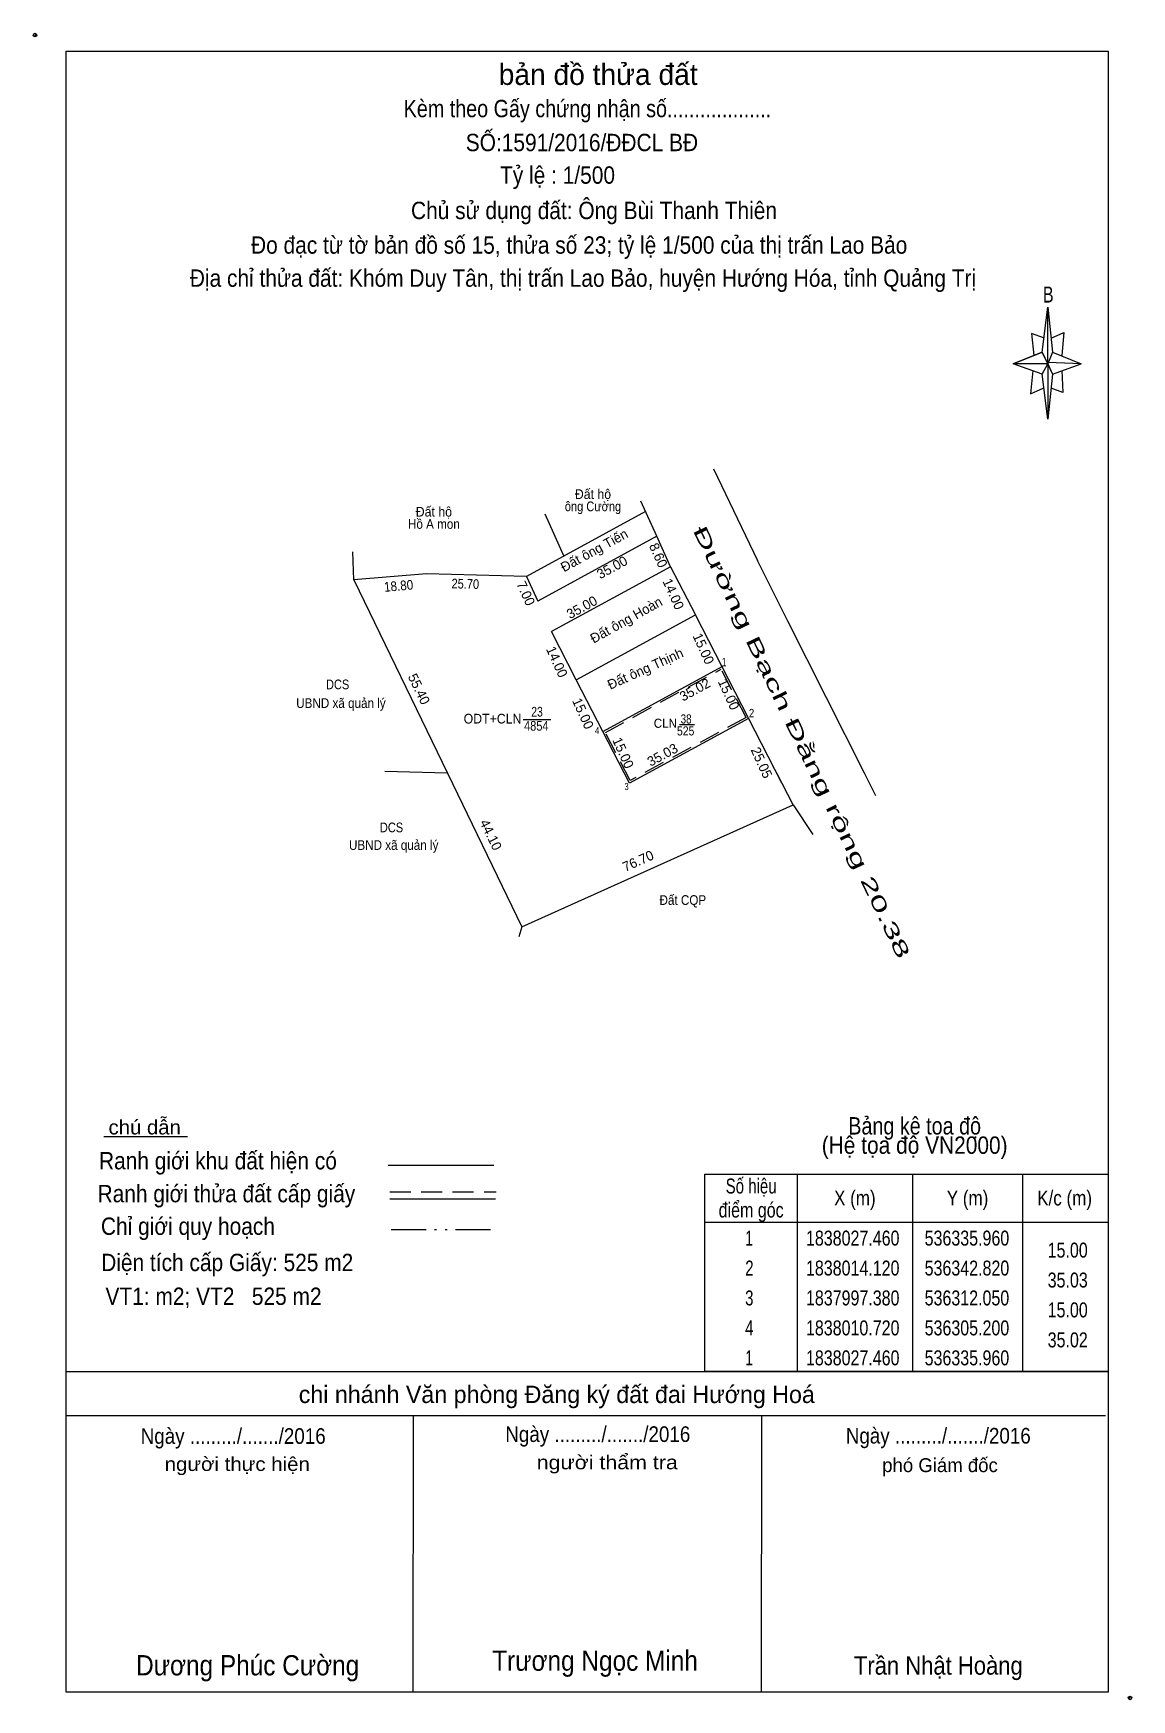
# Model space of a CAD drawing. Header units: metres. Extents: x 534876 to 536540, y 1837761 to 1838227.
# Drawn here: x 536158.3 to 536441.6, y 1837760.9 to 1838190.9 of the extents above; entities that cross this region are included whole.
import ezdxf
from ezdxf.enums import TextEntityAlignment as Align

# ---------------------------------------------------------------- set-up
doc = ezdxf.new("R2010")
doc.units = ezdxf.units.M
doc.header["$LTSCALE"] = 1.8
doc.header["$PDMODE"] = 32
doc.header["$PDSIZE"] = 0.9
doc.linetypes.add('DASH_DOUBLE_DOT', pattern=[9.2, 5, -1.2, 0.3, -1.2, 0.3, -1.2])
doc.linetypes.add('MEDIUM_DASHED', pattern=[4.5, 3, -1.5])
for name, color, linetype, lineweight in [('17', 7, 'Continuous', 13), ('4', 7, 'Continuous', 13), ('5', 7, 'Continuous', 13), ('6', 7, 'Continuous', 13), ('63', 7, 'Continuous', 13)]:
    doc.layers.add(name, color=color, linetype=linetype, lineweight=lineweight)

msp = doc.modelspace()

# ---------------------------------------------------------------- texts
at = {"layer": '4'}
for s, height, width, p in [('ông Cường', 2.5, 0.85, (536302.67, 1838067.57)), ('Đất hộ', 2.5, 0.95, (536302.67, 1838070.73)), ('Đất hộ', 2.5, 0.95, (536261.62, 1838066.19)), ('Hồ A mon', 2.5, 0.9, (536261.625, 1838063.03)), ('DCS', 2.5, 0.85, (536236.79, 1838021.63)), ('UBND xã quản lý', 2.5, 0.9, (536237.64, 1838016.81)), ('23', 2.5, 0.8, (536288.24, 1838014.58)), ('38', 2.362, 0.8, (536326.695, 1838012.79)), ('4854', 2.5, 0.85, (536288.045, 1838010.94)), ('525', 2.362, 0.85, (536326.58, 1838009.71)), ('DCS', 2.5, 0.85, (536250.69, 1837984.73)), ('UBND xã quản lý', 2.5, 0.9, (536251.26, 1837980.18)), ('Đất CQP', 2.5, 0.9, (536325.855, 1837965.99))]:
    msp.add_text(s, height=height, dxfattribs=dict(at, width=width)).set_placement(p, align=Align.CENTER)
for s, rotation, p in [('Đất ông Tiến', 28.652, (536303.586, 1838056.375)), ('8.60', 294.315, (536318.392, 1838055.69)), ('35.00', 28.652, (536308.196, 1838051.978)), ('7.00', 294.315, (536284.202, 1838045.87)), ('14.00', 294.315, (536322.278, 1838045.695)), ('35.00', 28.652, (536300.406, 1838041.688)), ('Đất ông Hoàn', 29.255, (536311.844, 1838038.419)), ('15.00', 294.315, (536330.048, 1838031.585)), ('14.00', 294.315, (536292.228, 1838028.195)), ('Đất ông Thịnh', 24.255, (536316.692, 1838025.792)), ('55.40', 295.857, (536256.656, 1838021.14)), ('35.02', 28.652, (536329.561, 1838020.426)), ('15.00', 294.315, (536336.548, 1838019.805)), ('15.00', 294.315, (536298.968, 1838014.865)), ('15.00', 294.315, (536309.318, 1838004.705)), ('35.03', 28.652, (536321.206, 1838003.616)), ('25.05', 294.315, (536345.038, 1838002.18)), ('44.10', 295.862, (536275.189, 1837983.535)), ('76.70', 24.25, (536314.822, 1837976.191))]:
    msp.add_text(s, height=2.5, rotation=rotation, dxfattribs=at).set_placement(p, align=Align.CENTER)
for s, height, rotation, width, p in [('Đường Bạch Đằng rộng 20.38', 3.6, 295.572, 1.9, (536354.889, 1838007.227)), ('18.80', 2.5, 4.834, 0.9, (536252.625, 1838047.075)), ('25.70', 2.5, 358.466, 0.85, (536269.702, 1838047.582))]:
    msp.add_text(s, height=height, rotation=rotation, dxfattribs=dict(at, width=width)).set_placement(p, align=Align.CENTER)
at = {"layer": '4', "width": 0.95}
for s, height, p in [('ODT+CLN', 2.5, (536284.21, 1838012.79)), ('CLN', 2.362, (536324.35, 1838011.68))]:
    msp.add_text(s, height=height, dxfattribs=at).set_placement(p, align=Align.RIGHT)
at = {"layer": '5'}
msp.add_text('bản đồ thửa đất', height=5.434, dxfattribs=at).set_placement((536304.01, 1838177.56), align=Align.CENTER)
for s, height, width, p in [('Kèm theo Gấy chứng nhận số...................', 4.479, 0.85, (536301.235, 1838169.23)), ('SỐ:1591/2016/ĐĐCL BĐ', 4.48, 0.9, (536299.815, 1838160.47)), ('Tỷ lệ : 1/500', 4.479, 0.9, (536293.52, 1838152.07)), ('Chủ sử dụng đất: Ông Bùi Thanh Thiên', 4.48, 0.9, (536302.935, 1838142.94)), ('Đo đạc từ tờ bản đồ số 15, thửa số 23; tỷ lệ 1/500 của thị trấn Lao Bảo', 4.48, 0.9, (536299.105, 1838134.02)), ('Địa chỉ thửa đất: Khóm Duy Tân, thị trấn Lao Bảo, huyện Hướng Hóa, tỉnh Quảng Trị', 4.48, 0.9, (536300.09, 1838125.48)), ('B', 4.113, 0.75, (536420.125, 1838121.42))]:
    msp.add_text(s, height=height, dxfattribs=dict(at, width=width)).set_placement(p, align=Align.CENTER)
at = {"layer": '6'}
for s, height, width, p in [('chú dẫn', 3.732, 1.05, (536187.01, 1837906.75)), ('Bảng kê tọa độ', 4.479, 0.85, (536385.665, 1837906.74)), ('Ranh giới khu đất hiện có ', 4.479, 0.9, (536206.66, 1837897.74)), ('(Hệ tọa độ VN2000)', 4.479, 0.9, (536385.665, 1837901.76)), ('Ranh giới thửa đất cấp giấy', 4.479, 0.9, (536208.095, 1837889.25)), ('Chỉ giới quy hoạch', 4.479, 0.9, (536198.17, 1837880.84)), ('Diện tích cấp Giấy: 525 m2', 4.48, 0.9, (536208.305, 1837871.49)), ('VT1: m2; VT2   525 m2', 4.48, 0.9, (536204.775, 1837862.77)), ('Ngày ........./......./2016', 4.031, 0.9, (536209.845, 1837826.92)), ('Ngày ........./......./2016', 4.031, 0.9, (536303.915, 1837827.41)), ('Ngày ........./......./2016', 4.031, 0.9, (536391.755, 1837827)), ('người thực hiện', 3.583, 1.1, (536210.895, 1837819.92)), ('người thẩm tra', 3.583, 1.15, (536306.35, 1837820.35)), ('Trương Ngọc Minh', 5.225, 0.9, (536303.205, 1837768.36)), ('Dương Phúc Cường', 5.225, 0.9, (536213.58, 1837767.18)), ('Trần Nhật Hoàng', 4.718, 0.9, (536391.77, 1837767.36))]:
    msp.add_text(s, height=height, dxfattribs=dict(at, width=width)).set_placement(p, align=Align.CENTER)
for s, height, p in [('chi nhánh Văn phòng Đăng ký đất đai Hướng Hoá', 4.479, (536293.33, 1837837.45)), ('phó Giám đốc', 3.583, (536392.205, 1837819.63))]:
    msp.add_text(s, height=height, dxfattribs=at).set_placement(p, align=Align.CENTER)
at = {"layer": '63'}
for s, height, width, p in [(' 1', 2.16, 0.75, (536337.1, 1838027.57)), (' 2', 2.16, 0.85, (536344.27, 1838014.4)), (' 4', 1.8, 0.85, (536304.32, 1838010.08)), (' 3', 1.8, 0.8, (536311.87, 1837995.63)), ('15.00', 3.862, 0.8, (536430.31, 1837874.98)), ('35.03', 3.862, 0.8, (536430.32, 1837867.26)), ('15.00', 3.862, 0.8, (536430.31, 1837859.55)), ('35.02', 3.862, 0.8, (536430.32, 1837851.82))]:
    msp.add_text(s, height=height, dxfattribs=dict(at, width=width)).set_placement(p, align=Align.RIGHT)
for s, width, p in [('Số hiệu', 0.75, (536343.47, 1837891.52)), ('điểm góc', 0.8, (536343.475, 1837885.33)), ('X (m)', 0.85, (536370.235, 1837888.43)), ('Y (m)', 0.85, (536399.305, 1837888.43)), ('K/c (m)', 0.85, (536424.35, 1837888.43)), (' 1', 0.7, (536342.46, 1837878.08)), ('1838027.460', 0.8, (536369.685, 1837878.08)), ('536335.960', 0.8, (536399.15, 1837878.08)), (' 2', 0.75, (536342.49, 1837870.35)), ('1838014.120', 0.8, (536369.685, 1837870.35)), ('536342.820', 0.8, (536399.15, 1837870.35)), (' 3', 0.75, (536342.465, 1837862.64)), ('1837997.380', 0.8, (536369.685, 1837862.64)), ('536312.050', 0.8, (536399.15, 1837862.64)), (' 4', 0.75, (536342.455, 1837854.91)), ('1838010.720', 0.8, (536369.685, 1837854.91)), ('536305.200', 0.8, (536399.15, 1837854.91)), (' 1', 0.7, (536342.46, 1837847.18)), ('1838027.460', 0.8, (536369.685, 1837847.18)), ('536335.960', 0.8, (536399.15, 1837847.18))]:
    msp.add_text(s, height=3.862, dxfattribs=dict(at, width=width)).set_placement(p, align=Align.CENTER)

# ---------------------------------------------------------------- linework, layer by layer
at = {"layer": '17'}
for p, q in [((536176.46, 1837906.26), (536198.03, 1837906.26)), ((536256.28, 1837762.82), (536256.35, 1837834.2)), ((536346.16, 1837762.75), (536346.25, 1837834.2))]:
    msp.add_line(p, q, dxfattribs=at)
at = {"layer": '4'}
for p, q in [((536333.78, 1838078.54), (536345.12, 1838054.82)), ((536319.11, 1838061.13), (536315.03, 1838070.16)), ((536316.23, 1838067.51), (536285.52, 1838050.73)), ((536295.19, 1838056.02), (536290.33, 1838066.79)), ((536319.11, 1838061.13), (536288.4, 1838044.35)), ((536322.67, 1838053.26), (536319.11, 1838061.13)), ((536240.95, 1838049.83), (536240.73, 1838057.07)), ((536322.67, 1838053.26), (536291.95, 1838036.51)), ((536322.67, 1838053.26), (536329.09, 1838040.82)), ((536259.75, 1838051.42), (536240.95, 1838049.83)), ((536285.52, 1838050.73), (536259.75, 1838051.42)), ((536285.52, 1838050.73), (536288.4, 1838044.35)), ((536298.35, 1838024.06), (536329.09, 1838040.82)), ((536351.31, 1837997.6), (536329.1, 1838040.8)), ((536298.35, 1838024.06), (536291.95, 1838036.51)), ((536305.2, 1838010.72), (536335.96, 1838027.46)), ((536312.05, 1837997.38), (536298.35, 1838024.06)), ((536284.67, 1838013.81), (536291.82, 1838013.81)), ((536342.82, 1838014.12), (536312.05, 1837997.38)), ((536324.98, 1838012.53), (536328.9, 1838012.53)), ((536265.1, 1838000), (536248.97, 1838000.37)), ((536354.28, 1837991.84), (536350.08, 1838000)), ((536375.66, 1837994.12), (536372.69, 1838000)), ((536375.66, 1837994.12), (536372.69, 1838000)), ((536284.33, 1837960.33), (536354.28, 1837991.84)), ((536354.28, 1837991.84), (536359.37, 1837984.12)), ((536284.33, 1837960.33), (536283.5, 1837957.75))]:
    msp.add_line(p, q, dxfattribs=at)
at = {"layer": '4', "linetype": 'MEDIUM_DASHED'}
for p in [(536305.87, 1838010.51), (536342.15, 1838014.33)]:
    msp.add_line(p, (536335.75, 1838026.78), dxfattribs=at)
at = {"layer": '4'}
for points in [[(536372.69, 1838000), (536352.9, 1838039.24), (536345.12, 1838054.82)], [(536372.69, 1838000), (536352.9, 1838039.24), (536345.12, 1838054.82)], [(536240.95, 1838049.83), (536265.1, 1838000), (536284.33, 1837960.33)]]:
    msp.add_lwpolyline(points, dxfattribs=at)
at = {"layer": '4', "linetype": 'MEDIUM_DASHED'}
msp.add_lwpolyline([(536342.15, 1838014.33), (536312.26, 1837998.06), (536305.87, 1838010.51)], dxfattribs=at)
at = {"layer": '5'}
for p, q in [((536166.79, 1837762.85), (536166.79, 1838186.27)), ((536418.52, 1838108.61), (536420.01, 1838120.25)), ((536418.52, 1838102.93), (536411.05, 1838105.63)), ((536421.21, 1838108.61), (536428.66, 1838105.63)), ((536421.21, 1838102.93), (536420.01, 1838091.31)), ((536423.61, 1838103.84), (536423.89, 1838098.16)), ((536423.89, 1838098.16), (536420.89, 1838099.36))]:
    msp.add_line(p, q, dxfattribs=at)
for points in [[(536166.79, 1838186.27), (536435.55, 1838186.27), (536435.55, 1837762.85)], [(536419.13, 1838112.21), (536415.83, 1838113.39), (536416.43, 1838107.74)], [(536420.89, 1838112.21), (536424.18, 1838113.7), (536423.61, 1838107.74)], [(536420.01, 1838105.63), (536418.52, 1838108.61), (536411.05, 1838105.63)], [(536420.01, 1838105.63), (536421.21, 1838102.93), (536428.66, 1838105.63)], [(536416.13, 1838103.84), (536415.53, 1838097.85), (536418.81, 1838099.36)]]:
    msp.add_lwpolyline(points, dxfattribs=at)
for points in [[(536420.01, 1838120.25), (536421.21, 1838108.61), (536420.01, 1838105.63)], [(536420.01, 1838105.63), (536411.05, 1838105.63), (536418.52, 1838108.61), (536421.21, 1838102.93), (536428.66, 1838105.63), (536420.01, 1838105.93)], [(536420.01, 1838105.63), (536420.01, 1838091.31), (536418.52, 1838102.93)]]:
    msp.add_lwpolyline(points, close=True, dxfattribs=at)
msp.add_point((536158.73, 1838190.43), dxfattribs=at)
at = {"layer": '6'}
for p, q in [((536249.85, 1837898.84), (536277.13, 1837898.84)), ((536250.26, 1837890.1), (536277.55, 1837890.1)), ((536166.79, 1837845.55), (536435.55, 1837845.55)), ((536166.79, 1837834.2), (536434.93, 1837834.2)), ((536435.55, 1837762.85), (536166.79, 1837762.85))]:
    msp.add_line(p, q, dxfattribs=at)
at = {"layer": '6', "linetype": 'MEDIUM_DASHED'}
msp.add_line((536250.26, 1837891.95), (536277.73, 1837891.95), dxfattribs=at)
at = {"layer": '6'}
msp.add_point((536441.2, 1837761.36), dxfattribs=at)
at = {"layer": '63'}
for p, q in [((536355.35, 1837896.52), (536355.35, 1837845.55)), ((536385.11, 1837896.52), (536385.11, 1837845.55)), ((536413.45, 1837896.52), (536413.45, 1837845.55)), ((536331.56, 1837884.16), (536435.55, 1837884.16))]:
    msp.add_line(p, q, dxfattribs=at)
at = {"layer": '63', "linetype": 'DASH_DOUBLE_DOT'}
msp.add_line((536250.64, 1837882.24), (536278.12, 1837882.24), dxfattribs=at)
at = {"layer": '63'}
msp.add_lwpolyline([(536331.56, 1837896.52), (536435.55, 1837896.52), (536435.55, 1837845.55), (536331.56, 1837845.55)], close=True, dxfattribs=at)

msp.set_redraw_order([(e.dxf.handle, doc.entitydb.next_handle()) for e in msp.query("TEXT MTEXT ATTDEF DIMENSION ARC_DIMENSION")])  # texts and dimensions are drawn at this point

doc.saveas('drawing.dxf')
